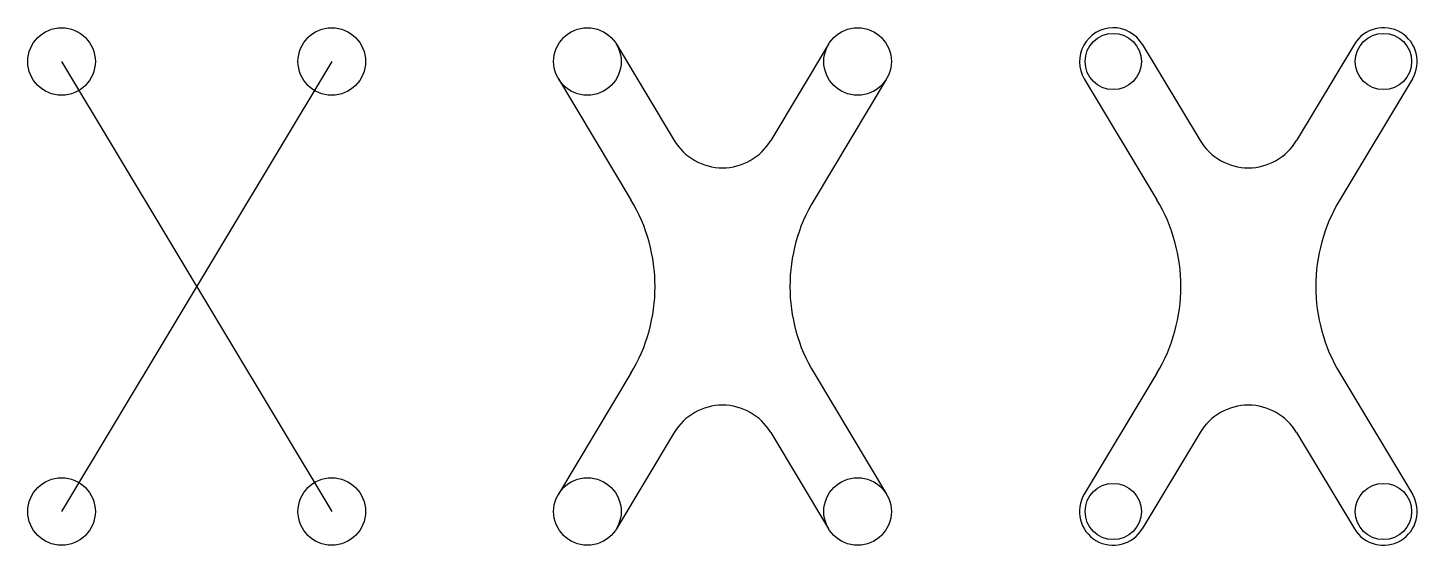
# Model space of a CAD drawing. Header units: millimetres. Extents: x 7085 to 25803, y -5245 to 9436.
# Drawn here: x 10818 to 11435, y 3551 to 3781 of the extents above; entities that cross this region are included whole.
import ezdxf

# ---------------------------------------------------------------- set-up
doc = ezdxf.new("R2010")
doc.units = ezdxf.units.MM

msp = doc.modelspace()

# ---------------------------------------------------------------- linework, layer by layer
for p, q in [((11079.69525, 3774.0419), (11105.39554, 3731.20809)), ((11173.97047, 3774.0419), (11148.27018, 3731.20809)), ((11313.23383, 3774.0419), (11338.93411, 3731.20809)), ((11407.50904, 3774.0419), (11381.80876, 3731.20809)), ((10833.29429, 3766.32446), (10953.29429, 3566.32446)), ((10953.29429, 3766.32446), (10833.29429, 3566.32446)), ((11053.97047, 3758.60703), (11086.1877, 3704.91165)), ((11199.69525, 3758.60703), (11167.47803, 3704.91165)), ((11287.50904, 3758.60703), (11319.72627, 3704.91165)), ((11433.23383, 3758.60703), (11401.0166, 3704.91165)), ((11086.1877, 3627.73728), (11053.97047, 3574.0419)), ((11167.47803, 3627.73728), (11199.69525, 3574.0419)), ((11319.72627, 3627.73728), (11287.50904, 3574.0419)), ((11401.0166, 3627.73728), (11433.23383, 3574.0419)), ((11105.39554, 3601.44083), (11079.69525, 3558.60703)), ((11148.27018, 3601.44083), (11173.97047, 3558.60703)), ((11338.93411, 3601.44083), (11313.23383, 3558.60703)), ((11381.80876, 3601.44083), (11407.50904, 3558.60703))]:
    msp.add_line(p, q)
for centre, radius in [((10833.29429, 3766.32446), 15), ((10953.29429, 3766.32446), 15), ((11066.83286, 3766.32446), 15), ((11186.83286, 3766.32446), 15), ((11300.37143, 3766.32446), 12.5), ((11420.37143, 3766.32446), 12.5), ((10833.29429, 3566.32446), 15), ((10953.29429, 3566.32446), 15), ((11066.83286, 3566.32446), 15), ((11186.83286, 3566.32446), 15), ((11300.37143, 3566.32446), 12.5), ((11420.37143, 3566.32446), 12.5)]:
    msp.add_circle(centre, radius)
for centre, radius, start, end in [((11300.37143, 3766.32446), 15, 30.96375653, 210.96375653), ((11420.37143, 3766.32446), 15, 329.03624347, 149.03624347), ((11126.83286, 3744.07049), 25, 210.96375653, 329.03624347), ((11360.37143, 3744.07049), 25, 210.96375653, 329.03624347), ((11021.87573, 3666.32446), 75, 329.03624347, 30.96375653), ((11231.78999, 3666.32446), 75, 149.03624347, 210.96375653), ((11255.4143, 3666.32446), 75, 329.03624347, 30.96375653), ((11465.32857, 3666.32446), 75, 149.03624347, 210.96375653), ((11126.83286, 3588.57844), 25, 30.96375653, 149.03624347), ((11360.37143, 3588.57844), 25, 30.96375653, 149.03624347), ((11300.37143, 3566.32446), 15, 149.03624347, 329.03624347), ((11420.37143, 3566.32446), 15, 210.96375653, 30.96375653)]:
    msp.add_arc(centre, radius, start, end)

doc.saveas('drawing.dxf')
